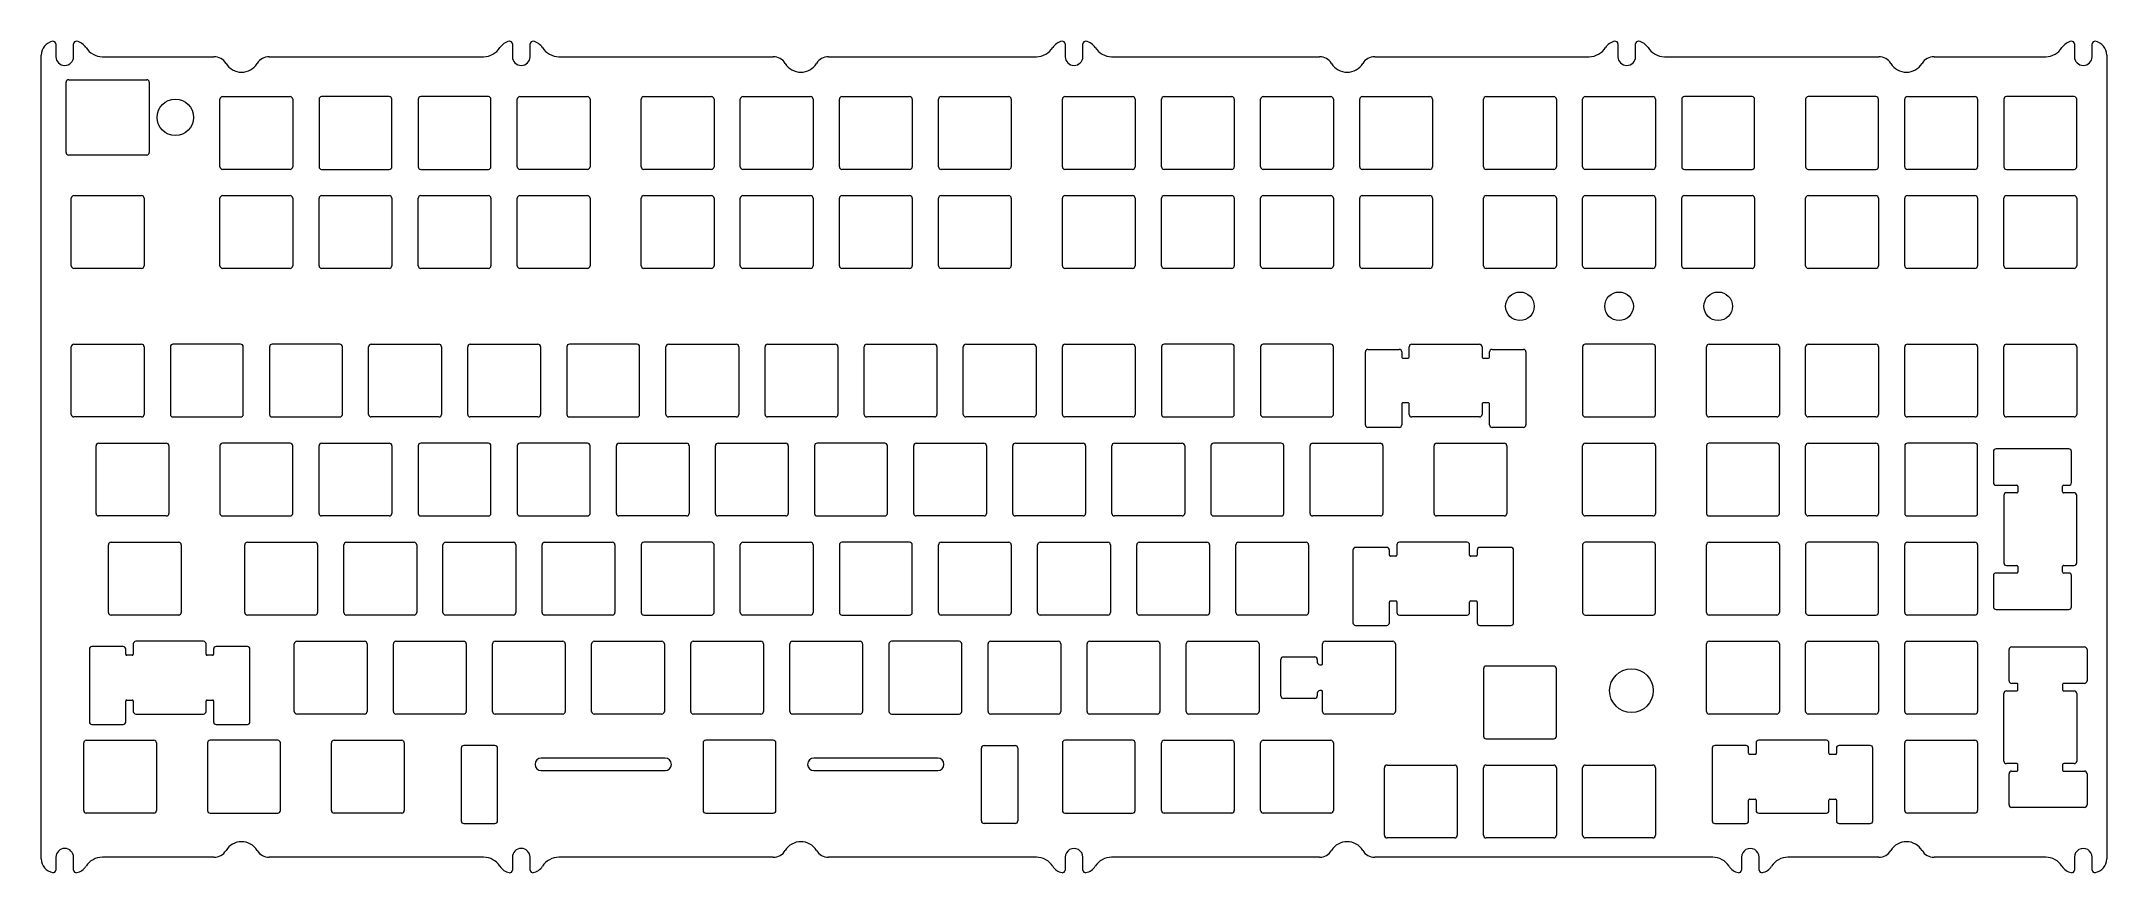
# Model space of a CAD drawing. Header units: millimetres. Extents: x 93 to 490, y 614 to 774.
import ezdxf

# ---------------------------------------------------------------- set-up
doc = ezdxf.new("R2010")
doc.units = ezdxf.units.MM
doc.layers.add('VISIBLE', color=7, linetype='Continuous', lineweight=0)

msp = doc.modelspace()

# ---------------------------------------------------------------- linework, layer by layer
at = {"layer": 'VISIBLE'}
for p, q in [((93.41, 616.64), (93.41, 771.24)), ((96.21, 773.4), (96.21, 770.94)), ((99.61, 770.94), (99.61, 773.4)), ((105.14, 770.94), (126.6, 770.94)), ((137.22, 770.94), (178.43, 770.94)), ((183.96, 773.4), (183.96, 770.94)), ((187.36, 770.94), (187.36, 773.4)), ((192.89, 770.94), (234.1, 770.94)), ((244.72, 770.94), (284.68, 770.94)), ((290.21, 773.4), (290.21, 770.94)), ((293.61, 770.94), (293.61, 773.4)), ((299.14, 770.94), (339.1, 770.94)), ((349.72, 770.94), (390.93, 770.94)), ((396.46, 773.4), (396.46, 770.94)), ((399.86, 770.94), (399.86, 773.4)), ((405.39, 770.94), (446.6, 770.94)), ((457.22, 770.94), (478.68, 770.94)), ((484.21, 773.4), (484.21, 770.94)), ((487.61, 770.94), (487.61, 773.4)), ((490.41, 771.24), (490.41, 616.64)), ((98.67, 766.51), (113.67, 766.51)), ((98.17, 752.51), (98.17, 766.01)), ((114.17, 766.01), (114.17, 752.51)), ((127.74, 749.76), (127.74, 762.76)), ((128.24, 763.26), (141.24, 763.26)), ((141.74, 762.76), (141.74, 749.76)), ((146.79, 762.76), (146.79, 749.76)), ((160.29, 763.26), (147.29, 763.26)), ((160.79, 749.76), (160.79, 762.76)), ((165.84, 762.76), (165.84, 749.76)), ((179.34, 763.26), (166.34, 763.26)), ((179.84, 749.76), (179.84, 762.76)), ((184.89, 749.76), (184.89, 762.76)), ((185.39, 763.26), (198.39, 763.26)), ((198.89, 762.76), (198.89, 749.76)), ((208.71, 749.76), (208.71, 762.76)), ((209.21, 763.26), (222.21, 763.26)), ((222.71, 762.76), (222.71, 749.76)), ((227.76, 749.76), (227.76, 762.76)), ((228.26, 763.26), (241.26, 763.26)), ((241.76, 762.76), (241.76, 749.76)), ((246.81, 749.76), (246.81, 762.76)), ((247.31, 763.26), (260.31, 763.26)), ((260.81, 762.76), (260.81, 749.76)), ((265.86, 749.76), (265.86, 762.76)), ((266.36, 763.26), (279.36, 763.26)), ((279.86, 762.76), (279.86, 749.76)), ((289.67, 749.76), (289.67, 762.76)), ((290.17, 763.26), (303.17, 763.26)), ((303.67, 762.76), (303.67, 749.76)), ((308.72, 749.76), (308.72, 762.76)), ((309.22, 763.26), (322.22, 763.26)), ((322.72, 762.76), (322.72, 749.76)), ((327.77, 749.76), (327.77, 762.76)), ((328.27, 763.26), (341.27, 763.26)), ((341.77, 762.76), (341.77, 749.76)), ((346.82, 749.76), (346.82, 762.76)), ((347.32, 763.26), (360.32, 763.26)), ((360.82, 762.76), (360.82, 749.76)), ((370.63, 749.76), (370.63, 762.76)), ((371.13, 763.26), (384.13, 763.26)), ((384.63, 762.76), (384.63, 749.76)), ((389.68, 749.76), (389.68, 762.76)), ((390.18, 763.26), (403.18, 763.26)), ((403.68, 762.76), (403.68, 749.76)), ((408.73, 762.76), (408.73, 749.76)), ((422.23, 763.26), (409.23, 763.26)), ((422.73, 749.76), (422.73, 762.76)), ((432.54, 762.76), (432.54, 749.76)), ((446.04, 763.26), (433.04, 763.26)), ((446.54, 749.76), (446.54, 762.76)), ((451.59, 749.76), (451.59, 762.76)), ((452.09, 763.26), (465.09, 763.26)), ((465.59, 762.76), (465.59, 749.76)), ((470.64, 762.76), (470.64, 749.76)), ((484.14, 763.26), (471.14, 763.26)), ((484.64, 749.76), (484.64, 762.76)), ((113.67, 752.01), (98.67, 752.01)), ((141.24, 749.26), (128.24, 749.26)), ((147.29, 749.26), (160.29, 749.26)), ((166.34, 749.26), (179.34, 749.26)), ((198.39, 749.26), (185.39, 749.26)), ((222.21, 749.26), (209.21, 749.26)), ((241.26, 749.26), (228.26, 749.26)), ((260.31, 749.26), (247.31, 749.26)), ((279.36, 749.26), (266.36, 749.26)), ((303.17, 749.26), (290.17, 749.26)), ((322.22, 749.26), (309.22, 749.26)), ((341.27, 749.26), (328.27, 749.26)), ((360.32, 749.26), (347.32, 749.26)), ((384.13, 749.26), (371.13, 749.26)), ((403.18, 749.26), (390.18, 749.26)), ((409.23, 749.26), (422.23, 749.26)), ((433.04, 749.26), (446.04, 749.26)), ((465.09, 749.26), (452.09, 749.26)), ((471.14, 749.26), (484.14, 749.26)), ((99.17, 730.71), (99.17, 743.71)), ((99.67, 744.21), (112.67, 744.21)), ((113.17, 743.71), (113.17, 730.71)), ((127.74, 730.71), (127.74, 743.71)), ((128.24, 744.21), (141.24, 744.21)), ((141.74, 743.71), (141.74, 730.71)), ((146.79, 730.71), (146.79, 743.71)), ((147.29, 744.21), (160.29, 744.21)), ((160.79, 743.71), (160.79, 730.71)), ((165.84, 730.71), (165.84, 743.71)), ((166.34, 744.21), (179.34, 744.21)), ((179.84, 743.71), (179.84, 730.71)), ((184.89, 730.71), (184.89, 743.71)), ((185.39, 744.21), (198.39, 744.21)), ((198.89, 743.71), (198.89, 730.71)), ((208.71, 730.71), (208.71, 743.71)), ((209.21, 744.21), (222.21, 744.21)), ((222.71, 743.71), (222.71, 730.71)), ((227.76, 730.71), (227.76, 743.71)), ((228.26, 744.21), (241.26, 744.21)), ((241.76, 743.71), (241.76, 730.71)), ((246.81, 730.71), (246.81, 743.71)), ((247.31, 744.21), (260.31, 744.21)), ((260.81, 743.71), (260.81, 730.71)), ((265.86, 730.71), (265.86, 743.71)), ((266.36, 744.21), (279.36, 744.21)), ((279.86, 743.71), (279.86, 730.71)), ((289.67, 730.71), (289.67, 743.71)), ((290.17, 744.21), (303.17, 744.21)), ((303.67, 743.71), (303.67, 730.71)), ((308.72, 730.71), (308.72, 743.71)), ((309.22, 744.21), (322.22, 744.21)), ((322.72, 743.71), (322.72, 730.71)), ((327.77, 730.71), (327.77, 743.71)), ((328.27, 744.21), (341.27, 744.21)), ((341.77, 743.71), (341.77, 730.71)), ((346.82, 730.71), (346.82, 743.71)), ((347.32, 744.21), (360.32, 744.21)), ((360.82, 743.71), (360.82, 730.71)), ((370.63, 730.71), (370.63, 743.71)), ((371.13, 744.21), (384.13, 744.21)), ((384.63, 743.71), (384.63, 730.71)), ((389.68, 730.71), (389.68, 743.71)), ((390.18, 744.21), (403.18, 744.21)), ((403.68, 743.71), (403.68, 730.71)), ((408.73, 730.71), (408.73, 743.71)), ((409.23, 744.21), (422.23, 744.21)), ((422.73, 743.71), (422.73, 730.71)), ((432.54, 730.71), (432.54, 743.71)), ((433.04, 744.21), (446.04, 744.21)), ((446.54, 743.71), (446.54, 730.71)), ((451.59, 730.71), (451.59, 743.71)), ((452.09, 744.21), (465.09, 744.21)), ((465.59, 743.71), (465.59, 730.71)), ((470.64, 730.71), (470.64, 743.71)), ((471.14, 744.21), (484.14, 744.21)), ((484.64, 743.71), (484.64, 730.71)), ((112.67, 730.21), (99.67, 730.21)), ((141.24, 730.21), (128.24, 730.21)), ((160.29, 730.21), (147.29, 730.21)), ((179.34, 730.21), (166.34, 730.21)), ((198.39, 730.21), (185.39, 730.21)), ((222.21, 730.21), (209.21, 730.21)), ((241.26, 730.21), (228.26, 730.21)), ((260.31, 730.21), (247.31, 730.21)), ((279.36, 730.21), (266.36, 730.21)), ((303.17, 730.21), (290.17, 730.21)), ((322.22, 730.21), (309.22, 730.21)), ((341.27, 730.21), (328.27, 730.21)), ((360.32, 730.21), (347.32, 730.21)), ((384.13, 730.21), (371.13, 730.21)), ((403.18, 730.21), (390.18, 730.21)), ((422.23, 730.21), (409.23, 730.21)), ((446.04, 730.21), (433.04, 730.21)), ((465.09, 730.21), (452.09, 730.21)), ((484.14, 730.21), (471.14, 730.21)), ((99.17, 702.14), (99.17, 715.14)), ((99.67, 715.64), (112.67, 715.64)), ((113.17, 715.14), (113.17, 702.14)), ((118.22, 715.14), (118.22, 702.14)), ((131.72, 715.64), (118.72, 715.64)), ((132.22, 702.14), (132.22, 715.14)), ((137.27, 715.14), (137.27, 702.14)), ((150.77, 715.64), (137.77, 715.64)), ((151.27, 702.14), (151.27, 715.14)), ((156.32, 702.14), (156.32, 715.14)), ((156.82, 715.64), (169.82, 715.64)), ((170.32, 715.14), (170.32, 702.14)), ((175.37, 702.14), (175.37, 715.14)), ((175.87, 715.64), (188.87, 715.64)), ((189.37, 715.14), (189.37, 702.14)), ((194.42, 715.14), (194.42, 702.14)), ((207.92, 715.64), (194.92, 715.64)), ((208.42, 702.14), (208.42, 715.14)), ((213.47, 702.14), (213.47, 715.14)), ((213.97, 715.64), (226.97, 715.64)), ((227.47, 715.14), (227.47, 702.14)), ((232.52, 702.14), (232.52, 715.14)), ((233.02, 715.64), (246.02, 715.64)), ((246.52, 715.14), (246.52, 702.14)), ((251.57, 702.14), (251.57, 715.14)), ((252.07, 715.64), (265.07, 715.64)), ((265.57, 715.14), (265.57, 702.14)), ((270.62, 702.14), (270.62, 715.14)), ((271.12, 715.64), (284.12, 715.64)), ((284.62, 715.14), (284.62, 702.14)), ((289.67, 702.14), (289.67, 715.14)), ((290.17, 715.64), (303.17, 715.64)), ((303.67, 715.14), (303.67, 702.14)), ((308.72, 715.14), (308.72, 702.14)), ((322.22, 715.64), (309.22, 715.64)), ((322.72, 702.14), (322.72, 715.14)), ((327.77, 715.14), (327.77, 702.14)), ((341.27, 715.64), (328.27, 715.64)), ((341.77, 702.14), (341.77, 715.14)), ((348.41, 714.64), (354.41, 714.64)), ((356.34, 713.14), (356.34, 715.14)), ((356.84, 715.64), (369.84, 715.64)), ((370.34, 715.14), (370.34, 713.14)), ((372.28, 714.64), (378.28, 714.64)), ((389.68, 715.14), (389.68, 702.14)), ((403.18, 715.64), (390.18, 715.64)), ((403.68, 702.14), (403.68, 715.14)), ((413.49, 702.14), (413.49, 715.14)), ((413.99, 715.64), (426.99, 715.64)), ((427.49, 715.14), (427.49, 702.14)), ((432.54, 702.14), (432.54, 715.14)), ((433.04, 715.64), (446.04, 715.64)), ((446.54, 715.14), (446.54, 702.14)), ((451.59, 702.14), (451.59, 715.14)), ((452.09, 715.64), (465.09, 715.64)), ((465.59, 715.14), (465.59, 702.14)), ((470.64, 702.14), (470.64, 715.14)), ((471.14, 715.64), (484.14, 715.64)), ((484.64, 715.14), (484.64, 702.14)), ((347.91, 700.14), (347.91, 714.14)), ((354.91, 714.14), (354.91, 713.14)), ((355.11, 712.94), (356.14, 712.94)), ((370.54, 712.94), (371.58, 712.94)), ((371.78, 713.14), (371.78, 714.14)), ((378.78, 714.14), (378.78, 700.14)), ((354.91, 704.14), (354.91, 700.14)), ((356.14, 704.34), (355.11, 704.34)), ((356.34, 702.14), (356.34, 704.14)), ((370.34, 704.14), (370.34, 702.14)), ((371.58, 704.34), (370.54, 704.34)), ((371.78, 700.14), (371.78, 704.14)), ((112.67, 701.64), (99.67, 701.64)), ((118.72, 701.64), (131.72, 701.64)), ((137.77, 701.64), (150.77, 701.64)), ((169.82, 701.64), (156.82, 701.64)), ((188.87, 701.64), (175.87, 701.64)), ((194.92, 701.64), (207.92, 701.64)), ((226.97, 701.64), (213.97, 701.64)), ((246.02, 701.64), (233.02, 701.64)), ((265.07, 701.64), (252.07, 701.64)), ((284.12, 701.64), (271.12, 701.64)), ((303.17, 701.64), (290.17, 701.64)), ((309.22, 701.64), (322.22, 701.64)), ((328.27, 701.64), (341.27, 701.64)), ((354.41, 699.64), (348.41, 699.64)), ((369.84, 701.64), (356.84, 701.64)), ((378.28, 699.64), (372.28, 699.64)), ((390.18, 701.64), (403.18, 701.64)), ((426.99, 701.64), (413.99, 701.64)), ((446.04, 701.64), (433.04, 701.64)), ((465.09, 701.64), (452.09, 701.64)), ((484.14, 701.64), (471.14, 701.64)), ((103.93, 683.09), (103.93, 696.09)), ((104.43, 696.59), (117.43, 696.59)), ((117.93, 696.09), (117.93, 683.09)), ((127.74, 696.09), (127.74, 683.09)), ((141.24, 696.59), (128.24, 696.59)), ((141.74, 683.09), (141.74, 696.09)), ((146.79, 683.09), (146.79, 696.09)), ((147.29, 696.59), (160.29, 696.59)), ((160.79, 696.09), (160.79, 683.09)), ((165.84, 696.09), (165.84, 683.09)), ((179.34, 696.59), (166.34, 696.59)), ((179.84, 683.09), (179.84, 696.09)), ((184.89, 696.09), (184.89, 683.09)), ((198.39, 696.59), (185.39, 696.59)), ((198.89, 683.09), (198.89, 696.09)), ((203.94, 683.09), (203.94, 696.09)), ((204.44, 696.59), (217.44, 696.59)), ((217.94, 696.09), (217.94, 683.09)), ((222.99, 683.09), (222.99, 696.09)), ((223.49, 696.59), (236.49, 696.59)), ((236.99, 696.09), (236.99, 683.09)), ((242.04, 696.09), (242.04, 683.09)), ((255.54, 696.59), (242.54, 696.59)), ((256.04, 683.09), (256.04, 696.09)), ((261.09, 683.09), (261.09, 696.09)), ((261.59, 696.59), (274.59, 696.59)), ((275.09, 696.09), (275.09, 683.09)), ((280.14, 683.09), (280.14, 696.09)), ((280.64, 696.59), (293.64, 696.59)), ((294.14, 696.09), (294.14, 683.09)), ((299.19, 683.09), (299.19, 696.09)), ((299.69, 696.59), (312.69, 696.59)), ((313.19, 696.09), (313.19, 683.09)), ((318.24, 696.09), (318.24, 683.09)), ((331.74, 696.59), (318.74, 696.59)), ((332.24, 683.09), (332.24, 696.09)), ((337.29, 683.09), (337.29, 696.09)), ((337.79, 696.59), (350.79, 696.59)), ((351.29, 696.09), (351.29, 683.09)), ((361.11, 683.09), (361.11, 696.09)), ((361.61, 696.59), (374.61, 696.59)), ((375.11, 696.09), (375.11, 683.09)), ((389.68, 683.09), (389.68, 696.09)), ((390.18, 696.59), (403.18, 696.59)), ((403.68, 696.09), (403.68, 683.09)), ((413.49, 696.09), (413.49, 683.09)), ((426.99, 696.59), (413.99, 696.59)), ((427.49, 683.09), (427.49, 696.09)), ((432.54, 683.09), (432.54, 696.09)), ((433.04, 696.59), (446.04, 696.59)), ((446.54, 696.09), (446.54, 683.09)), ((451.59, 696.09), (451.59, 683.09)), ((465.09, 696.59), (452.09, 696.59)), ((465.59, 683.09), (465.59, 696.09)), ((468.64, 695), (468.64, 689)), ((483.14, 695.5), (469.14, 695.5)), ((483.64, 689), (483.64, 695)), ((469.14, 688.5), (473.14, 688.5)), ((473.14, 687.06), (471.14, 687.06)), ((473.34, 688.3), (473.34, 687.26)), ((481.94, 687.26), (481.94, 688.3)), ((482.14, 688.5), (483.14, 688.5)), ((484.14, 687.06), (482.14, 687.06)), ((470.64, 686.56), (470.64, 673.56)), ((484.64, 673.56), (484.64, 686.56)), ((117.43, 682.59), (104.43, 682.59)), ((128.24, 682.59), (141.24, 682.59)), ((160.29, 682.59), (147.29, 682.59)), ((166.34, 682.59), (179.34, 682.59)), ((185.39, 682.59), (198.39, 682.59)), ((217.44, 682.59), (204.44, 682.59)), ((236.49, 682.59), (223.49, 682.59)), ((242.54, 682.59), (255.54, 682.59)), ((274.59, 682.59), (261.59, 682.59)), ((293.64, 682.59), (280.64, 682.59)), ((312.69, 682.59), (299.69, 682.59)), ((318.74, 682.59), (331.74, 682.59)), ((350.79, 682.59), (337.79, 682.59)), ((374.61, 682.59), (361.61, 682.59)), ((403.18, 682.59), (390.18, 682.59)), ((413.99, 682.59), (426.99, 682.59)), ((446.04, 682.59), (433.04, 682.59)), ((452.09, 682.59), (465.09, 682.59)), ((106.31, 664.04), (106.31, 677.04)), ((106.81, 677.54), (119.81, 677.54)), ((120.31, 677.04), (120.31, 664.04)), ((132.51, 664.04), (132.51, 677.04)), ((133.01, 677.54), (146.01, 677.54)), ((146.51, 677.04), (146.51, 664.04)), ((151.56, 664.04), (151.56, 677.04)), ((152.06, 677.54), (165.06, 677.54)), ((165.56, 677.04), (165.56, 664.04)), ((170.61, 664.04), (170.61, 677.04)), ((171.11, 677.54), (184.11, 677.54)), ((184.61, 677.04), (184.61, 664.04)), ((189.66, 664.04), (189.66, 677.04)), ((190.16, 677.54), (203.16, 677.54)), ((203.66, 677.04), (203.66, 664.04)), ((208.71, 677.04), (208.71, 664.04)), ((222.21, 677.54), (209.21, 677.54)), ((222.71, 664.04), (222.71, 677.04)), ((227.76, 664.04), (227.76, 677.04)), ((228.26, 677.54), (241.26, 677.54)), ((241.76, 677.04), (241.76, 664.04)), ((246.81, 677.04), (246.81, 664.04)), ((260.31, 677.54), (247.31, 677.54)), ((260.81, 664.04), (260.81, 677.04)), ((265.86, 664.04), (265.86, 677.04)), ((266.36, 677.54), (279.36, 677.54)), ((279.86, 677.04), (279.86, 664.04)), ((284.91, 664.04), (284.91, 677.04)), ((285.41, 677.54), (298.41, 677.54)), ((298.91, 677.04), (298.91, 664.04)), ((303.96, 664.04), (303.96, 677.04)), ((304.46, 677.54), (317.46, 677.54)), ((317.96, 677.04), (317.96, 664.04)), ((323.01, 664.04), (323.01, 677.04)), ((323.51, 677.54), (336.51, 677.54)), ((337.01, 677.04), (337.01, 664.04)), ((345.53, 676.04), (345.53, 662.04)), ((352.03, 676.54), (346.03, 676.54)), ((352.53, 675.04), (352.53, 676.04)), ((353.96, 677.04), (353.96, 675.04)), ((367.46, 677.54), (354.46, 677.54)), ((367.96, 675.04), (367.96, 677.04)), ((369.4, 676.04), (369.4, 675.04)), ((375.9, 676.54), (369.9, 676.54)), ((376.4, 675.04), (376.4, 676.04)), ((376.4, 662.04), (376.4, 675.04)), ((389.68, 677.04), (389.68, 664.04)), ((403.18, 677.54), (390.18, 677.54)), ((403.68, 664.04), (403.68, 677.04)), ((413.49, 664.04), (413.49, 677.04)), ((413.99, 677.54), (426.99, 677.54)), ((427.49, 677.04), (427.49, 664.04)), ((432.54, 677.04), (432.54, 664.04)), ((446.04, 677.54), (433.04, 677.54)), ((446.54, 664.04), (446.54, 677.04)), ((451.59, 664.04), (451.59, 677.04)), ((452.09, 677.54), (465.09, 677.54)), ((465.59, 677.04), (465.59, 664.04)), ((353.76, 674.84), (352.73, 674.84)), ((369.2, 674.84), (368.16, 674.84)), ((468.64, 671.12), (468.64, 665.12)), ((473.14, 671.62), (469.14, 671.62)), ((471.14, 673.06), (473.14, 673.06)), ((473.34, 672.86), (473.34, 671.82)), ((481.94, 671.82), (481.94, 672.86)), ((482.14, 673.06), (484.14, 673.06)), ((483.14, 671.62), (482.14, 671.62)), ((483.64, 665.12), (483.64, 671.12)), ((119.81, 663.54), (106.81, 663.54)), ((146.01, 663.54), (133.01, 663.54)), ((165.06, 663.54), (152.06, 663.54)), ((184.11, 663.54), (171.11, 663.54)), ((203.16, 663.54), (190.16, 663.54)), ((209.21, 663.54), (222.21, 663.54)), ((241.26, 663.54), (228.26, 663.54)), ((247.31, 663.54), (260.31, 663.54)), ((279.36, 663.54), (266.36, 663.54)), ((298.41, 663.54), (285.41, 663.54)), ((317.46, 663.54), (304.46, 663.54)), ((336.51, 663.54), (323.51, 663.54)), ((352.53, 662.04), (352.53, 666.04)), ((352.73, 666.24), (353.76, 666.24)), ((353.96, 666.04), (353.96, 664.04)), ((354.46, 663.54), (367.46, 663.54)), ((367.96, 664.04), (367.96, 666.04)), ((368.16, 666.24), (369.2, 666.24)), ((369.4, 666.04), (369.4, 662.04)), ((390.18, 663.54), (403.18, 663.54)), ((426.99, 663.54), (413.99, 663.54)), ((433.04, 663.54), (446.04, 663.54)), ((465.09, 663.54), (452.09, 663.54)), ((469.14, 664.62), (482.14, 664.62)), ((482.14, 664.62), (483.14, 664.62)), ((346.03, 661.54), (352.03, 661.54)), ((369.9, 661.54), (375.9, 661.54)), ((102.64, 656.99), (102.64, 642.99)), ((109.14, 657.49), (103.14, 657.49)), ((109.64, 655.99), (109.64, 656.99)), ((110.88, 655.79), (109.84, 655.79)), ((111.08, 657.99), (111.08, 655.99)), ((124.58, 658.49), (111.58, 658.49)), ((125.08, 655.99), (125.08, 657.99)), ((126.31, 655.79), (125.28, 655.79)), ((126.51, 656.99), (126.51, 655.99)), ((133.01, 657.49), (127.01, 657.49)), ((133.51, 655.99), (133.51, 656.99)), ((133.51, 642.99), (133.51, 655.99)), ((142.03, 644.99), (142.03, 657.99)), ((142.53, 658.49), (155.53, 658.49)), ((156.03, 657.99), (156.03, 644.99)), ((161.08, 644.99), (161.08, 657.99)), ((161.58, 658.49), (174.58, 658.49)), ((175.08, 657.99), (175.08, 644.99)), ((180.13, 644.99), (180.13, 657.99)), ((180.63, 658.49), (193.63, 658.49)), ((194.13, 657.99), (194.13, 644.99)), ((199.18, 644.99), (199.18, 657.99)), ((199.68, 658.49), (212.68, 658.49)), ((213.18, 657.99), (213.18, 644.99)), ((218.23, 644.99), (218.23, 657.99)), ((218.73, 658.49), (231.73, 658.49)), ((232.23, 657.99), (232.23, 644.99)), ((237.28, 644.99), (237.28, 657.99)), ((237.78, 658.49), (250.78, 658.49)), ((251.28, 657.99), (251.28, 644.99)), ((256.33, 657.99), (256.33, 644.99)), ((269.83, 658.49), (256.83, 658.49)), ((270.33, 644.99), (270.33, 657.99)), ((275.38, 644.99), (275.38, 657.99)), ((275.88, 658.49), (288.88, 658.49)), ((289.38, 657.99), (289.38, 644.99)), ((294.43, 644.99), (294.43, 657.99)), ((294.93, 658.49), (307.93, 658.49)), ((308.43, 657.99), (308.43, 644.99)), ((313.48, 644.99), (313.48, 657.99)), ((313.98, 658.49), (326.98, 658.49)), ((327.48, 657.99), (327.48, 644.99)), ((332.17, 655.49), (338.17, 655.49)), ((339.68, 654.19), (339.68, 657.99)), ((340.18, 658.49), (353.18, 658.49)), ((353.68, 657.99), (353.68, 644.99)), ((413.49, 644.99), (413.49, 657.99)), ((413.99, 658.49), (426.99, 658.49)), ((427.49, 657.99), (427.49, 644.99)), ((432.54, 644.99), (432.54, 657.99)), ((433.04, 658.49), (446.04, 658.49)), ((446.54, 657.99), (446.54, 644.99)), ((451.59, 644.99), (451.59, 657.99)), ((452.09, 658.49), (465.09, 658.49)), ((465.59, 657.99), (465.59, 644.99)), ((471.64, 650.9), (471.64, 656.9)), ((472.14, 657.4), (473.14, 657.4)), ((473.14, 657.4), (486.14, 657.4)), ((486.64, 656.9), (486.64, 650.9)), ((331.67, 647.99), (331.67, 654.99)), ((338.67, 654.99), (338.67, 654.49)), ((339.17, 653.99), (339.48, 653.99)), ((370.63, 653.22), (370.63, 640.22)), ((384.13, 653.72), (371.13, 653.72)), ((384.63, 640.22), (384.63, 653.22)), ((109.84, 647.19), (110.88, 647.19)), ((125.28, 647.19), (126.31, 647.19)), ((338.17, 647.49), (332.17, 647.49)), ((338.67, 648.49), (338.67, 647.99)), ((339.48, 648.99), (339.17, 648.99)), ((339.68, 644.99), (339.68, 648.79)), ((470.64, 635.46), (470.64, 648.46)), ((471.14, 648.96), (473.14, 648.96)), ((473.14, 650.4), (472.14, 650.4)), ((473.34, 649.16), (473.34, 650.2)), ((481.94, 650.2), (481.94, 649.16)), ((486.14, 650.4), (482.14, 650.4)), ((482.14, 648.96), (484.14, 648.96)), ((484.64, 648.46), (484.64, 635.46)), ((109.64, 642.99), (109.64, 646.99)), ((111.08, 646.99), (111.08, 644.99)), ((111.58, 644.49), (124.58, 644.49)), ((125.08, 644.99), (125.08, 646.99)), ((126.51, 646.99), (126.51, 642.99)), ((155.53, 644.49), (142.53, 644.49)), ((174.58, 644.49), (161.58, 644.49)), ((193.63, 644.49), (180.63, 644.49)), ((212.68, 644.49), (199.68, 644.49)), ((231.73, 644.49), (218.73, 644.49)), ((250.78, 644.49), (237.78, 644.49)), ((256.83, 644.49), (269.83, 644.49)), ((288.88, 644.49), (275.88, 644.49)), ((307.93, 644.49), (294.93, 644.49)), ((326.98, 644.49), (313.98, 644.49)), ((353.18, 644.49), (340.18, 644.49)), ((426.99, 644.49), (413.99, 644.49)), ((446.04, 644.49), (433.04, 644.49)), ((465.09, 644.49), (452.09, 644.49)), ((102.05, 639.44), (115.05, 639.44)), ((103.14, 642.49), (109.14, 642.49)), ((138.86, 639.44), (125.86, 639.44)), ((127.01, 642.49), (133.01, 642.49)), ((149.68, 639.44), (162.68, 639.44)), ((234.11, 639.44), (221.11, 639.44)), ((303.17, 639.44), (290.17, 639.44)), ((309.22, 639.44), (322.22, 639.44)), ((328.27, 639.44), (341.27, 639.44)), ((371.13, 639.72), (384.13, 639.72)), ((436.52, 639.44), (423.52, 639.44)), ((452.09, 639.44), (465.09, 639.44)), ((101.55, 625.94), (101.55, 638.94)), ((115.55, 638.94), (115.55, 625.94)), ((125.36, 638.94), (125.36, 625.94)), ((139.36, 625.94), (139.36, 638.94)), ((149.18, 625.94), (149.18, 638.94)), ((163.18, 638.94), (163.18, 625.94)), ((174.11, 637.94), (174.11, 623.94)), ((180.61, 638.44), (174.61, 638.44)), ((181.11, 623.94), (181.11, 637.94)), ((213.33, 636.01), (189.51, 636.01)), ((220.61, 638.94), (220.61, 625.94)), ((234.61, 625.94), (234.61, 638.94)), ((265.71, 636.01), (241.9, 636.01)), ((274.11, 623.94), (274.11, 637.94)), ((274.61, 638.44), (280.61, 638.44)), ((281.11, 637.94), (281.11, 623.94)), ((289.67, 638.94), (289.67, 625.94)), ((303.67, 625.94), (303.67, 638.94)), ((308.72, 625.94), (308.72, 638.94)), ((322.72, 638.94), (322.72, 625.94)), ((327.77, 625.94), (327.77, 638.94)), ((341.77, 638.94), (341.77, 625.94)), ((414.58, 637.94), (414.58, 623.94)), ((421.08, 638.44), (415.08, 638.44)), ((421.58, 636.94), (421.58, 637.94)), ((422.82, 636.74), (421.78, 636.74)), ((423.02, 638.94), (423.02, 636.94)), ((437.02, 636.94), (437.02, 638.94)), ((438.26, 636.74), (437.22, 636.74)), ((438.46, 637.94), (438.46, 636.94)), ((444.96, 638.44), (438.96, 638.44)), ((445.46, 636.94), (445.46, 637.94)), ((445.46, 623.94), (445.46, 636.94)), ((451.59, 625.94), (451.59, 638.94)), ((465.59, 638.94), (465.59, 625.94)), ((189.51, 633.63), (213.33, 633.63)), ((241.9, 633.63), (265.71, 633.63)), ((351.58, 621.17), (351.58, 634.17)), ((352.08, 634.67), (365.08, 634.67)), ((365.58, 634.17), (365.58, 621.17)), ((370.63, 621.17), (370.63, 634.17)), ((371.13, 634.67), (384.13, 634.67)), ((384.63, 634.17), (384.63, 621.17)), ((389.68, 621.17), (389.68, 634.17)), ((390.18, 634.67), (403.18, 634.67)), ((403.68, 634.17), (403.68, 621.17)), ((473.14, 634.96), (471.14, 634.96)), ((471.64, 627.02), (471.64, 633.02)), ((472.14, 633.52), (473.14, 633.52)), ((473.34, 633.72), (473.34, 634.76)), ((481.94, 634.76), (481.94, 633.72)), ((484.14, 634.96), (482.14, 634.96)), ((482.14, 633.52), (486.14, 633.52)), ((486.64, 633.02), (486.64, 627.02)), ((421.58, 623.94), (421.58, 627.94)), ((421.78, 628.14), (422.82, 628.14)), ((423.02, 627.94), (423.02, 625.94)), ((437.02, 625.94), (437.02, 627.94)), ((437.22, 628.14), (438.26, 628.14)), ((438.46, 627.94), (438.46, 623.94)), ((115.05, 625.44), (102.05, 625.44)), ((125.86, 625.44), (138.86, 625.44)), ((162.68, 625.44), (149.68, 625.44)), ((174.61, 623.44), (180.61, 623.44)), ((221.11, 625.44), (234.11, 625.44)), ((280.61, 623.44), (274.61, 623.44)), ((290.17, 625.44), (303.17, 625.44)), ((322.22, 625.44), (309.22, 625.44)), ((341.27, 625.44), (328.27, 625.44)), ((415.08, 623.44), (421.08, 623.44)), ((423.52, 625.44), (436.52, 625.44)), ((438.96, 623.44), (444.96, 623.44)), ((465.09, 625.44), (452.09, 625.44)), ((486.14, 626.52), (472.14, 626.52)), ((365.08, 620.67), (352.08, 620.67)), ((384.13, 620.67), (371.13, 620.67)), ((403.18, 620.67), (390.18, 620.67)), ((96.21, 616.94), (96.21, 614.47)), ((99.61, 614.47), (99.61, 616.94)), ((126.6, 616.94), (105.14, 616.94)), ((178.43, 616.94), (137.22, 616.94)), ((183.96, 616.94), (183.96, 614.47)), ((187.36, 614.47), (187.36, 616.94)), ((234.1, 616.94), (192.89, 616.94)), ((284.68, 616.94), (244.72, 616.94)), ((290.21, 616.94), (290.21, 614.47)), ((293.61, 614.47), (293.61, 616.94)), ((339.1, 616.94), (299.14, 616.94)), ((414.68, 616.94), (349.72, 616.94)), ((420.21, 616.94), (420.21, 614.47)), ((423.61, 614.47), (423.61, 616.94)), ((446.6, 616.94), (429.14, 616.94)), ((478.68, 616.94), (457.22, 616.94)), ((484.21, 616.94), (484.21, 614.47)), ((487.61, 614.47), (487.61, 616.94))]:
    msp.add_line(p, q, dxfattribs=at)
for centre, radius in [((119.17, 759.26), 3.5), ((377.63, 722.92), 2.75), ((396.68, 722.92), 2.75), ((415.73, 722.92), 2.75), ((399.06, 648.99), 4.2)]:
    msp.add_circle(centre, radius, dxfattribs=at)
for centre, radius, start, end in [((96.11, 771.24), 2.7, 100.4878, 179.9875), ((95.71, 773.4), 0.5, 359.9862, 100.4897), ((97.91, 770.94), 1.7, 180, 0), ((100.11, 773.4), 0.5, 79.6951, 179.9945), ((99.71, 771.24), 2.7, 32.0901, 79.69), ((105.14, 774.64), 3.7, 212.0901, 270), ((126.6, 768.24), 2.7, 31.0729, 89.9997), ((137.22, 768.24), 2.7, 90.0006, 148.9266), ((178.43, 774.64), 3.7, 270.0001, 327.9099), ((183.85, 771.24), 2.7, 100.31, 147.9099), ((183.46, 773.4), 0.5, 0, 100.3092), ((185.66, 770.94), 1.7, 180.0003, 359.9997), ((187.86, 773.4), 0.5, 79.6908, 179.9991), ((187.46, 771.24), 2.7, 32.0901, 79.69), ((192.89, 774.64), 3.7, 212.0901, 270), ((234.1, 768.24), 2.7, 31.0729, 89.9997), ((244.72, 768.24), 2.7, 90.0006, 148.9266), ((284.68, 774.64), 3.7, 270.0001, 327.9099), ((290.1, 771.24), 2.7, 100.31, 147.9099), ((289.71, 773.4), 0.5, 0.0011, 100.3089), ((291.91, 770.94), 1.7, 180, 0), ((294.11, 773.4), 0.5, 79.6908, 179.9991), ((293.71, 771.24), 2.7, 32.0901, 79.69), ((299.14, 774.64), 3.7, 212.0901, 270), ((339.1, 768.24), 2.7, 31.0729, 89.9997), ((349.72, 768.24), 2.7, 90.0006, 148.9266), ((390.93, 774.64), 3.7, 270.0001, 327.9099), ((396.35, 771.24), 2.7, 100.31, 147.9099), ((395.96, 773.4), 0.5, 0.0011, 100.3089), ((398.16, 770.94), 1.7, 180, 0), ((400.36, 773.4), 0.5, 79.6908, 179.9991), ((399.96, 771.24), 2.7, 32.0901, 79.69), ((405.39, 774.64), 3.7, 212.0901, 270), ((446.6, 768.24), 2.7, 31.0729, 89.9997), ((457.22, 768.24), 2.7, 90.0006, 148.9266), ((478.68, 774.64), 3.7, 270.0001, 327.9099), ((484.1, 771.24), 2.7, 100.31, 147.9099), ((483.71, 773.4), 0.5, 0.0011, 100.3089), ((485.91, 770.94), 1.7, 180, 0), ((488.11, 773.4), 0.5, 79.5228, 180.001), ((487.71, 771.24), 2.7, 0.0004, 79.5244), ((98.67, 766.01), 0.5, 90.0011, 179.9989), ((113.67, 766.01), 0.5, 0.0011, 89.9989), ((131.91, 771.44), 3.5, 211.0731, 328.9269), ((239.41, 771.44), 3.5, 211.0731, 328.9269), ((344.41, 771.44), 3.5, 211.0731, 328.9269), ((451.91, 771.44), 3.5, 211.0731, 328.9269), ((128.24, 762.76), 0.5, 89.9989, 180.0011), ((141.24, 762.76), 0.5, 0.0011, 89.9989), ((147.29, 762.76), 0.5, 89.9989, 180.0011), ((160.29, 762.76), 0.5, 0.0011, 89.9989), ((166.34, 762.76), 0.5, 89.9989, 180.0011), ((179.34, 762.76), 0.5, 0.0011, 89.9989), ((185.39, 762.76), 0.5, 90.0011, 179.9989), ((198.39, 762.76), 0.5, 0.0011, 89.9989), ((209.21, 762.76), 0.5, 89.9989, 180.0011), ((222.21, 762.76), 0.5, 0.0011, 89.9989), ((228.26, 762.76), 0.5, 89.9989, 180.0011), ((241.26, 762.76), 0.5, 0.0011, 89.9989), ((247.31, 762.76), 0.5, 90.0011, 179.9989), ((260.31, 762.76), 0.5, 359.9989, 90), ((266.36, 762.76), 0.5, 89.9989, 180.0011), ((279.36, 762.76), 0.5, 0.0011, 89.9989), ((290.17, 762.76), 0.5, 89.9989, 180.0011), ((303.17, 762.76), 0.5, 0.0011, 89.9989), ((309.22, 762.76), 0.5, 90.0011, 179.9989), ((322.22, 762.76), 0.5, 359.9989, 90.0001), ((328.27, 762.76), 0.5, 89.9989, 180.0011), ((341.27, 762.76), 0.5, 0.0011, 89.9989), ((347.32, 762.76), 0.5, 89.9989, 180.0011), ((360.32, 762.76), 0.5, 0.0011, 89.9989), ((371.13, 762.76), 0.5, 90.0011, 179.9989), ((384.13, 762.76), 0.5, 359.9989, 90), ((390.18, 762.76), 0.5, 89.9989, 180.0011), ((403.18, 762.76), 0.5, 0.0011, 89.9989), ((409.23, 762.76), 0.5, 89.9989, 180.0011), ((422.23, 762.76), 0.5, 0.0011, 89.9989), ((433.04, 762.76), 0.5, 89.9989, 180.0011), ((446.04, 762.76), 0.5, 0.0011, 89.9989), ((452.09, 762.76), 0.5, 89.9989, 180.0011), ((465.09, 762.76), 0.5, 0.0011, 89.9989), ((471.14, 762.76), 0.5, 89.9989, 180.0011), ((484.14, 762.76), 0.5, 0.0011, 89.9989), ((98.67, 752.51), 0.5, 180, 269.9989), ((113.67, 752.51), 0.5, 269.9989, 0.0011), ((128.24, 749.76), 0.5, 179.9977, 270.0023), ((141.24, 749.76), 0.5, 269.9989, 0.0011), ((147.29, 749.76), 0.5, 179.9977, 270.0023), ((160.29, 749.76), 0.5, 269.9989, 0.0011), ((166.34, 749.76), 0.5, 179.9977, 270.0023), ((179.34, 749.76), 0.5, 269.9989, 0.0011), ((185.39, 749.76), 0.5, 179.9989, 270.0023), ((198.39, 749.76), 0.5, 269.9989, 0.0011), ((209.21, 749.76), 0.5, 179.9977, 270.0023), ((222.21, 749.76), 0.5, 269.9989, 0.0011), ((228.26, 749.76), 0.5, 179.9977, 270.0023), ((241.26, 749.76), 0.5, 269.9989, 0.0011), ((247.31, 749.76), 0.5, 179.9989, 270.0023), ((260.31, 749.76), 0.5, 269.9977, 0.0023), ((266.36, 749.76), 0.5, 179.9977, 270.0023), ((279.36, 749.76), 0.5, 269.9989, 0.0011), ((290.17, 749.76), 0.5, 179.9977, 270.0023), ((303.17, 749.76), 0.5, 269.9989, 0.0011), ((309.22, 749.76), 0.5, 179.9989, 270.0022), ((322.22, 749.76), 0.5, 269.9977, 0.0023), ((328.27, 749.76), 0.5, 179.9977, 270.0023), ((341.27, 749.76), 0.5, 269.9989, 0.0011), ((347.32, 749.76), 0.5, 179.9977, 270.0023), ((360.32, 749.76), 0.5, 269.9989, 0.0011), ((371.13, 749.76), 0.5, 179.9989, 270.0023), ((384.13, 749.76), 0.5, 269.9977, 0.0023), ((390.18, 749.76), 0.5, 179.9977, 270.0023), ((403.18, 749.76), 0.5, 269.9989, 0.0011), ((409.23, 749.76), 0.5, 179.9977, 270.0023), ((422.23, 749.76), 0.5, 269.9989, 0.0011), ((433.04, 749.76), 0.5, 179.9977, 270.0023), ((446.04, 749.76), 0.5, 269.9989, 0.0011), ((452.09, 749.76), 0.5, 179.9977, 270.0023), ((465.09, 749.76), 0.5, 269.9989, 0.0011), ((471.14, 749.76), 0.5, 179.9977, 270.0023), ((484.14, 749.76), 0.5, 269.9989, 0.0011), ((99.67, 743.71), 0.5, 90.0011, 179.9989), ((112.67, 743.71), 0.5, 359.9989, 90.0001), ((128.24, 743.71), 0.5, 89.9989, 180.0011), ((141.24, 743.71), 0.5, 0.0011, 89.9989), ((147.29, 743.71), 0.5, 89.9989, 180.0011), ((160.29, 743.71), 0.5, 0.0011, 89.9989), ((166.34, 743.71), 0.5, 89.9989, 180.0011), ((179.34, 743.71), 0.5, 0.0011, 89.9989), ((185.39, 743.71), 0.5, 90.0011, 179.9989), ((198.39, 743.71), 0.5, 0.0011, 89.9989), ((209.21, 743.71), 0.5, 89.9989, 180.0011), ((222.21, 743.71), 0.5, 0.0011, 89.9989), ((228.26, 743.71), 0.5, 89.9989, 180.0011), ((241.26, 743.71), 0.5, 0.0011, 89.9989), ((247.31, 743.71), 0.5, 90.0011, 179.9989), ((260.31, 743.71), 0.5, 359.9989, 90), ((266.36, 743.71), 0.5, 89.9989, 180.0011), ((279.36, 743.71), 0.5, 0.0011, 89.9989), ((290.17, 743.71), 0.5, 89.9989, 180.0011), ((303.17, 743.71), 0.5, 0.0011, 89.9989), ((309.22, 743.71), 0.5, 90.0011, 179.9989), ((322.22, 743.71), 0.5, 359.9989, 90.0001), ((328.27, 743.71), 0.5, 89.9989, 180.0011), ((341.27, 743.71), 0.5, 0.0011, 89.9989), ((347.32, 743.71), 0.5, 89.9989, 180.0011), ((360.32, 743.71), 0.5, 0.0011, 89.9989), ((371.13, 743.71), 0.5, 90.0011, 179.9989), ((384.13, 743.71), 0.5, 359.9989, 90), ((390.18, 743.71), 0.5, 89.9989, 180.0011), ((403.18, 743.71), 0.5, 0.0011, 89.9989), ((409.23, 743.71), 0.5, 89.9989, 180.0011), ((422.23, 743.71), 0.5, 0.0011, 89.9989), ((433.04, 743.71), 0.5, 89.9989, 180.0011), ((446.04, 743.71), 0.5, 0.0011, 89.9989), ((452.09, 743.71), 0.5, 89.9989, 180.0011), ((465.09, 743.71), 0.5, 0.0011, 89.9989), ((471.14, 743.71), 0.5, 89.9989, 180.0011), ((484.14, 743.71), 0.5, 0.0011, 89.9989), ((99.67, 730.71), 0.5, 180.0011, 269.9989), ((112.67, 730.71), 0.5, 269.9989, 0.0011), ((128.24, 730.71), 0.5, 179.9989, 270.0011), ((141.24, 730.71), 0.5, 270.0011, 359.9989), ((147.29, 730.71), 0.5, 179.9989, 270.0011), ((160.29, 730.71), 0.5, 270.0011, 359.9989), ((166.34, 730.71), 0.5, 179.9989, 270.0011), ((179.34, 730.71), 0.5, 270.0011, 359.9989), ((185.39, 730.71), 0.5, 180.0011, 270), ((198.39, 730.71), 0.5, 270.0011, 359.9989), ((209.21, 730.71), 0.5, 179.9989, 270.0011), ((222.21, 730.71), 0.5, 270.0011, 359.9989), ((228.26, 730.71), 0.5, 179.9989, 270.0011), ((241.26, 730.71), 0.5, 270.0011, 359.9989), ((247.31, 730.71), 0.5, 180.0011, 270), ((260.31, 730.71), 0.5, 269.9989, 0.0011), ((266.36, 730.71), 0.5, 179.9989, 270.0011), ((279.36, 730.71), 0.5, 270.0011, 359.9989), ((290.17, 730.71), 0.5, 179.9989, 270.0011), ((303.17, 730.71), 0.5, 270.0011, 359.9989), ((309.22, 730.71), 0.5, 180.0011, 269.9999), ((322.22, 730.71), 0.5, 269.9989, 0.0011), ((328.27, 730.71), 0.5, 179.9989, 270.0011), ((341.27, 730.71), 0.5, 270.0011, 359.9989), ((347.32, 730.71), 0.5, 179.9989, 270.0011), ((360.32, 730.71), 0.5, 270.0011, 359.9989), ((371.13, 730.71), 0.5, 180.0011, 270), ((384.13, 730.71), 0.5, 269.9989, 0.0011), ((390.18, 730.71), 0.5, 179.9989, 270.0011), ((403.18, 730.71), 0.5, 270.0011, 359.9989), ((409.23, 730.71), 0.5, 179.9989, 270.0011), ((422.23, 730.71), 0.5, 270.0011, 359.9989), ((433.04, 730.71), 0.5, 179.9989, 270.0011), ((446.04, 730.71), 0.5, 270.0011, 359.9989), ((452.09, 730.71), 0.5, 179.9989, 270.0011), ((465.09, 730.71), 0.5, 270.0011, 359.9989), ((471.14, 730.71), 0.5, 179.9989, 270.0011), ((484.14, 730.71), 0.5, 270.0011, 359.9989), ((99.67, 715.14), 0.5, 89.9989, 180.0011), ((112.67, 715.14), 0.5, 359.9977, 90.0013), ((118.72, 715.14), 0.5, 89.9978, 180.0011), ((131.72, 715.14), 0.5, 359.9989, 90.0011), ((137.77, 715.14), 0.5, 89.9977, 180.0023), ((150.77, 715.14), 0.5, 359.9989, 90.0011), ((156.82, 715.14), 0.5, 89.9977, 180.0023), ((169.82, 715.14), 0.5, 359.9977, 90.0011), ((175.87, 715.14), 0.5, 89.9989, 180.0011), ((188.87, 715.14), 0.5, 359.9977, 90.0013), ((194.92, 715.14), 0.5, 89.9977, 180.0023), ((207.92, 715.14), 0.5, 359.9989, 90.0011), ((213.97, 715.14), 0.5, 89.9977, 180.0023), ((226.97, 715.14), 0.5, 359.9977, 90.0013), ((233.02, 715.14), 0.5, 89.9977, 180.0023), ((246.02, 715.14), 0.5, 359.9989, 90.0011), ((252.07, 715.14), 0.5, 89.9977, 180.0023), ((265.07, 715.14), 0.5, 359.9989, 90.0011), ((271.12, 715.14), 0.5, 89.9989, 180.0011), ((284.12, 715.14), 0.5, 359.9989, 90.0011), ((290.17, 715.14), 0.5, 89.9977, 180.0023), ((303.17, 715.14), 0.5, 359.9989, 90.0011), ((309.22, 715.14), 0.5, 89.9978, 180.0011), ((322.22, 715.14), 0.5, 359.9977, 90.0023), ((328.27, 715.14), 0.5, 89.9977, 180.0023), ((341.27, 715.14), 0.5, 359.9989, 90.0011), ((348.41, 714.14), 0.5, 89.9977, 180.0023), ((354.41, 714.14), 0.5, 359.9989, 90.0011), ((356.84, 715.14), 0.5, 89.9977, 180.0023), ((369.84, 715.14), 0.5, 359.9989, 90.0011), ((372.28, 714.14), 0.5, 89.9977, 180.0023), ((378.28, 714.14), 0.5, 0, 89.9989), ((390.18, 715.14), 0.5, 89.9977, 180.0023), ((403.18, 715.14), 0.5, 359.9989, 90.0011), ((413.99, 715.14), 0.5, 89.9977, 180.0023), ((426.99, 715.14), 0.5, 359.9989, 90.0011), ((433.04, 715.14), 0.5, 89.9977, 180.0023), ((446.04, 715.14), 0.5, 359.9989, 90.0011), ((452.09, 715.14), 0.5, 89.9977, 180.0023), ((465.09, 715.14), 0.5, 359.9989, 90.0011), ((471.14, 715.14), 0.5, 89.9977, 180.0023), ((484.14, 715.14), 0.5, 359.9989, 90.0011), ((355.11, 713.14), 0.2, 179.9971, 270.0029), ((356.14, 713.14), 0.2, 270.0017, 0), ((370.54, 713.14), 0.2, 179.9971, 270.0029), ((371.58, 713.14), 0.2, 270.0017, 0), ((355.11, 704.14), 0.2, 89.996, 180), ((356.14, 704.14), 0.2, 359.9914, 90.0057), ((370.54, 704.14), 0.2, 89.996, 180), ((371.58, 704.14), 0.2, 359.9914, 90.0057), ((99.67, 702.14), 0.5, 180.0011, 269.9989), ((112.67, 702.14), 0.5, 269.9989, 0.0011), ((118.72, 702.14), 0.5, 180.0011, 269.9989), ((131.72, 702.14), 0.5, 270.0011, 359.9989), ((137.77, 702.14), 0.5, 179.9989, 270.0011), ((150.77, 702.14), 0.5, 270.0011, 359.9989), ((156.82, 702.14), 0.5, 179.9989, 270.0011), ((169.82, 702.14), 0.5, 270.0011, 359.9989), ((175.87, 702.14), 0.5, 180.0011, 269.9999), ((188.87, 702.14), 0.5, 269.9989, 0.0011), ((194.92, 702.14), 0.5, 179.9989, 270.0011), ((207.92, 702.14), 0.5, 270.0011, 359.9989), ((213.97, 702.14), 0.5, 179.9989, 270.0011), ((226.97, 702.14), 0.5, 269.9989, 0.0011), ((233.02, 702.14), 0.5, 179.9989, 270.0011), ((246.02, 702.14), 0.5, 270.0011, 359.9989), ((252.07, 702.14), 0.5, 179.9989, 270.0011), ((265.07, 702.14), 0.5, 270.0011, 359.9989), ((271.12, 702.14), 0.5, 180.0011, 270), ((284.12, 702.14), 0.5, 270.0011, 359.9989), ((290.17, 702.14), 0.5, 179.9989, 270.0011), ((303.17, 702.14), 0.5, 270.0011, 359.9989), ((309.22, 702.14), 0.5, 180.0011, 269.9989), ((322.22, 702.14), 0.5, 269.9999, 0.0011), ((328.27, 702.14), 0.5, 179.9989, 270.0011), ((341.27, 702.14), 0.5, 270.0011, 359.9989), ((348.41, 700.14), 0.5, 179.9989, 270.0011), ((354.41, 700.14), 0.5, 270.0011, 359.9989), ((356.84, 702.14), 0.5, 179.9989, 270.0011), ((369.84, 702.14), 0.5, 270.0011, 359.9989), ((372.28, 700.14), 0.5, 179.9989, 270.0011), ((378.28, 700.14), 0.5, 270.0011, 359.9989), ((390.18, 702.14), 0.5, 179.9989, 270.0011), ((403.18, 702.14), 0.5, 270.0011, 359.9989), ((413.99, 702.14), 0.5, 179.9989, 270.0011), ((426.99, 702.14), 0.5, 270.0011, 359.9989), ((433.04, 702.14), 0.5, 179.9989, 270.0011), ((446.04, 702.14), 0.5, 270.0011, 359.9989), ((452.09, 702.14), 0.5, 179.9989, 270.0011), ((465.09, 702.14), 0.5, 270.0011, 359.9989), ((471.14, 702.14), 0.5, 179.9989, 270.0011), ((484.14, 702.14), 0.5, 270.0011, 359.9989), ((104.43, 696.09), 0.5, 89.9989, 180.0023), ((117.43, 696.09), 0.5, 359.9989, 90.0011), ((128.24, 696.09), 0.5, 89.9977, 180.0023), ((141.24, 696.09), 0.5, 359.9989, 90.0011), ((147.29, 696.09), 0.5, 89.9977, 180.0023), ((160.29, 696.09), 0.5, 359.9989, 90.0011), ((166.34, 696.09), 0.5, 89.9977, 180.0023), ((179.34, 696.09), 0.5, 359.9989, 90.0011), ((185.39, 696.09), 0.5, 89.9977, 180.0011), ((198.39, 696.09), 0.5, 359.9989, 90.0011), ((204.44, 696.09), 0.5, 89.9989, 180.0011), ((217.44, 696.09), 0.5, 359.9977, 90.0013), ((223.49, 696.09), 0.5, 89.9989, 180.0011), ((236.49, 696.09), 0.5, 359.9977, 90.0013), ((242.54, 696.09), 0.5, 89.9977, 180.0023), ((255.54, 696.09), 0.5, 359.9989, 90.0011), ((261.59, 696.09), 0.5, 89.9989, 180.0011), ((274.59, 696.09), 0.5, 359.9977, 90.0013), ((280.64, 696.09), 0.5, 89.9977, 180.0023), ((293.64, 696.09), 0.5, 359.9989, 90.0011), ((299.69, 696.09), 0.5, 89.9977, 180.0023), ((312.69, 696.09), 0.5, 359.9989, 90.0011), ((318.74, 696.09), 0.5, 89.9977, 180.0023), ((331.74, 696.09), 0.5, 359.9989, 90.0011), ((337.79, 696.09), 0.5, 89.9977, 180.0023), ((350.79, 696.09), 0.5, 359.9989, 90.0011), ((361.61, 696.09), 0.5, 89.9989, 180.0011), ((374.61, 696.09), 0.5, 359.9989, 90.0011), ((390.18, 696.09), 0.5, 89.9977, 180.0023), ((403.18, 696.09), 0.5, 359.9989, 90.0011), ((413.99, 696.09), 0.5, 89.9977, 180.0023), ((426.99, 696.09), 0.5, 359.9989, 90.0011), ((433.04, 696.09), 0.5, 89.9977, 180.0023), ((446.04, 696.09), 0.5, 359.9989, 90.0011), ((452.09, 696.09), 0.5, 89.9977, 180.0023), ((465.09, 696.09), 0.5, 359.9989, 90.0011), ((469.14, 695), 0.5, 89.9977, 180.0023), ((483.14, 695), 0.5, 359.9989, 90.0011), ((469.14, 689), 0.5, 179.9989, 270), ((471.14, 686.56), 0.5, 89.9977, 180), ((473.14, 688.3), 0.2, 0, 90), ((473.14, 687.26), 0.2, 269.9971, 0), ((482.14, 688.3), 0.2, 89.9943, 180.0086), ((482.14, 687.26), 0.2, 179.9971, 270.0029), ((483.14, 689), 0.5, 270.0011, 359.9989), ((484.14, 686.56), 0.5, 359.9989, 90.0011), ((104.43, 683.09), 0.5, 179.9989, 270), ((117.43, 683.09), 0.5, 270.0011, 359.9989), ((128.24, 683.09), 0.5, 179.9989, 270.0011), ((141.24, 683.09), 0.5, 270.0011, 359.9989), ((147.29, 683.09), 0.5, 179.9989, 270.0011), ((160.29, 683.09), 0.5, 270.0011, 359.9989), ((166.34, 683.09), 0.5, 179.9989, 270.0011), ((179.34, 683.09), 0.5, 270.0011, 359.9989), ((185.39, 683.09), 0.5, 180.0011, 269.9989), ((198.39, 683.09), 0.5, 270.0011, 359.9989), ((204.44, 683.09), 0.5, 180.0011, 269.9999), ((217.44, 683.09), 0.5, 269.9989, 0.0011), ((223.49, 683.09), 0.5, 180.0011, 269.9999), ((236.49, 683.09), 0.5, 269.9989, 0.0011), ((242.54, 683.09), 0.5, 179.9989, 270.0011), ((255.54, 683.09), 0.5, 270.0011, 359.9989), ((261.59, 683.09), 0.5, 180.0011, 269.9999), ((274.59, 683.09), 0.5, 269.9989, 0.0011), ((280.64, 683.09), 0.5, 179.9989, 270.0011), ((293.64, 683.09), 0.5, 270.0011, 359.9989), ((299.69, 683.09), 0.5, 179.9989, 270.0011), ((312.69, 683.09), 0.5, 270.0011, 359.9989), ((318.74, 683.09), 0.5, 179.9989, 270.0011), ((331.74, 683.09), 0.5, 270.0011, 359.9989), ((337.79, 683.09), 0.5, 179.9989, 270.0011), ((350.79, 683.09), 0.5, 270.0011, 359.9989), ((361.61, 683.09), 0.5, 180.0011, 269.9999), ((374.61, 683.09), 0.5, 270.0011, 359.9989), ((390.18, 683.09), 0.5, 179.9989, 270.0011), ((403.18, 683.09), 0.5, 270.0011, 359.9989), ((413.99, 683.09), 0.5, 179.9989, 270.0011), ((426.99, 683.09), 0.5, 270.0011, 359.9989), ((433.04, 683.09), 0.5, 179.9989, 270.0011), ((446.04, 683.09), 0.5, 270.0011, 359.9989), ((452.09, 683.09), 0.5, 179.9989, 270.0011), ((465.09, 683.09), 0.5, 270.0011, 359.9989), ((106.81, 677.04), 0.5, 89.9989, 180.0011), ((119.81, 677.04), 0.5, 359.9977, 90.0013), ((133.01, 677.04), 0.5, 89.9977, 180.0023), ((146.01, 677.04), 0.5, 359.9989, 90.0011), ((152.06, 677.04), 0.5, 89.9977, 180.0023), ((165.06, 677.04), 0.5, 359.9977, 90.0013), ((171.11, 677.04), 0.5, 89.9977, 180.0023), ((184.11, 677.04), 0.5, 359.9989, 90.0011), ((190.16, 677.04), 0.5, 89.9977, 180.0023), ((203.16, 677.04), 0.5, 359.9989, 90.0011), ((209.21, 677.04), 0.5, 89.9977, 180.0023), ((222.21, 677.04), 0.5, 359.9989, 90.0011), ((228.26, 677.04), 0.5, 89.9977, 180.0023), ((241.26, 677.04), 0.5, 359.9989, 90.0011), ((247.31, 677.04), 0.5, 89.9977, 180.0011), ((260.31, 677.04), 0.5, 359.9977, 90.0023), ((266.36, 677.04), 0.5, 89.9977, 180.0023), ((279.36, 677.04), 0.5, 359.9989, 90.0011), ((285.41, 677.04), 0.5, 89.9989, 180.0011), ((298.41, 677.04), 0.5, 359.9977, 90.0013), ((304.46, 677.04), 0.5, 89.9977, 180.0023), ((317.46, 677.04), 0.5, 359.9989, 90.0011), ((323.51, 677.04), 0.5, 89.9977, 180.0023), ((336.51, 677.04), 0.5, 359.9989, 90.0011), ((346.03, 676.04), 0.5, 89.9977, 180.0023), ((352.03, 676.04), 0.5, 359.9989, 90.0011), ((352.73, 675.04), 0.2, 179.9971, 270.0029), ((353.76, 675.04), 0.2, 270, 0), ((354.46, 677.04), 0.5, 89.9977, 180.0023), ((367.46, 677.04), 0.5, 359.9989, 90.0011), ((368.16, 675.04), 0.2, 179.9971, 270.0029), ((369.2, 675.04), 0.2, 270, 0), ((369.9, 676.04), 0.5, 89.9977, 180.0011), ((375.9, 676.04), 0.5, 359.9977, 90.0023), ((390.18, 677.04), 0.5, 89.9977, 180.0023), ((403.18, 677.04), 0.5, 359.9989, 90.0011), ((413.99, 677.04), 0.5, 89.9977, 180.0023), ((426.99, 677.04), 0.5, 359.9989, 90.0011), ((433.04, 677.04), 0.5, 89.9977, 180.0023), ((446.04, 677.04), 0.5, 359.9989, 90.0011), ((452.09, 677.04), 0.5, 89.9977, 180.0023), ((465.09, 677.04), 0.5, 359.9989, 90.0011), ((469.14, 671.12), 0.5, 90, 179.9989), ((471.14, 673.56), 0.5, 179.9989, 270), ((473.14, 672.86), 0.2, 0, 90), ((473.14, 671.82), 0.2, 269.9971, 0), ((482.14, 672.86), 0.2, 89.9943, 180.0086), ((482.14, 671.82), 0.2, 179.9971, 270.0029), ((483.14, 671.12), 0.5, 0, 89.9989), ((484.14, 673.56), 0.5, 270.0011, 359.9989), ((106.81, 664.04), 0.5, 180.0011, 269.9999), ((119.81, 664.04), 0.5, 269.9989, 0.0011), ((133.01, 664.04), 0.5, 179.9989, 270.0011), ((146.01, 664.04), 0.5, 270.0011, 359.9989), ((152.06, 664.04), 0.5, 179.9989, 270.0011), ((165.06, 664.04), 0.5, 269.9989, 0.0011), ((171.11, 664.04), 0.5, 179.9989, 270.0011), ((184.11, 664.04), 0.5, 270.0011, 359.9989), ((190.16, 664.04), 0.5, 179.9989, 270.0011), ((203.16, 664.04), 0.5, 270.0011, 359.9989), ((209.21, 664.04), 0.5, 179.9989, 270.0011), ((222.21, 664.04), 0.5, 270.0011, 359.9989), ((228.26, 664.04), 0.5, 179.9989, 270.0011), ((241.26, 664.04), 0.5, 270.0011, 359.9989), ((247.31, 664.04), 0.5, 180.0011, 269.9989), ((260.31, 664.04), 0.5, 270, 0.0011), ((266.36, 664.04), 0.5, 179.9989, 270.0011), ((279.36, 664.04), 0.5, 270.0011, 359.9989), ((285.41, 664.04), 0.5, 180.0011, 269.9999), ((298.41, 664.04), 0.5, 269.9989, 0.0011), ((304.46, 664.04), 0.5, 179.9989, 270.0011), ((317.46, 664.04), 0.5, 270.0011, 359.9989), ((323.51, 664.04), 0.5, 179.9989, 270.0011), ((336.51, 664.04), 0.5, 270.0011, 359.9989), ((352.73, 666.04), 0.2, 90, 180.0029), ((353.76, 666.04), 0.2, 359.9971, 90), ((354.46, 664.04), 0.5, 179.9989, 270), ((367.46, 664.04), 0.5, 270.0011, 359.9989), ((368.16, 666.04), 0.2, 90, 180.0029), ((369.2, 666.04), 0.2, 359.9971, 90), ((390.18, 664.04), 0.5, 179.9989, 270.0011), ((403.18, 664.04), 0.5, 270.0011, 359.9989), ((413.99, 664.04), 0.5, 179.9989, 270.0011), ((426.99, 664.04), 0.5, 270.0011, 359.9989), ((433.04, 664.04), 0.5, 179.9989, 270.0011), ((446.04, 664.04), 0.5, 270.0011, 359.9989), ((452.09, 664.04), 0.5, 179.9989, 270.0011), ((465.09, 664.04), 0.5, 270.0011, 359.9989), ((469.14, 665.12), 0.5, 179.9989, 270.0023), ((483.14, 665.12), 0.5, 269.9989, 0.0011), ((346.03, 662.04), 0.5, 179.9989, 270.0011), ((352.03, 662.04), 0.5, 270.0011, 359.9989), ((369.9, 662.04), 0.5, 180.0011, 269.9989), ((375.9, 662.04), 0.5, 270, 0.0011), ((103.14, 656.99), 0.5, 90.0011, 179.9989), ((109.14, 656.99), 0.5, 0, 89.9989), ((109.84, 655.99), 0.2, 179.9971, 270.0029), ((110.88, 655.99), 0.2, 270, 0), ((111.58, 657.99), 0.5, 89.9989, 180.0011), ((124.58, 657.99), 0.5, 0, 89.9989), ((125.28, 655.99), 0.2, 179.9971, 270.0029), ((126.31, 655.99), 0.2, 270, 0), ((127.01, 656.99), 0.5, 90, 179.9989), ((133.01, 656.99), 0.5, 0, 89.9989), ((142.53, 657.99), 0.5, 90.0011, 180), ((155.53, 657.99), 0.5, 0.0011, 89.9989), ((161.58, 657.99), 0.5, 89.9989, 180.0023), ((174.58, 657.99), 0.5, 359.9989, 90), ((180.63, 657.99), 0.5, 90.0011, 180), ((193.63, 657.99), 0.5, 359.9989, 90.0001), ((199.68, 657.99), 0.5, 90.0011, 180), ((212.68, 657.99), 0.5, 359.9989, 90.0001), ((218.73, 657.99), 0.5, 89.9989, 180.0023), ((231.73, 657.99), 0.5, 0.0011, 89.9989), ((237.78, 657.99), 0.5, 90.0011, 180), ((250.78, 657.99), 0.5, 359.9989, 90.0001), ((256.83, 657.99), 0.5, 89.9989, 180.0011), ((269.83, 657.99), 0.5, 0, 89.9989), ((275.88, 657.99), 0.5, 89.9989, 180.0023), ((288.88, 657.99), 0.5, 0.0011, 89.9989), ((294.93, 657.99), 0.5, 89.9989, 180.0023), ((307.93, 657.99), 0.5, 0.0011, 89.9989), ((313.98, 657.99), 0.5, 89.9989, 180.0023), ((326.98, 657.99), 0.5, 0.0011, 89.9989), ((332.17, 654.99), 0.5, 90.0011, 179.9989), ((338.17, 654.99), 0.5, 359.9989, 90), ((340.18, 657.99), 0.5, 89.9989, 180.0023), ((353.18, 657.99), 0.5, 0.0011, 89.9989), ((413.99, 657.99), 0.5, 89.9989, 180.0023), ((426.99, 657.99), 0.5, 0.0011, 89.9989), ((433.04, 657.99), 0.5, 89.9989, 180.0023), ((446.04, 657.99), 0.5, 0.0011, 89.9989), ((452.09, 657.99), 0.5, 89.9989, 180.0023), ((465.09, 657.99), 0.5, 0.0011, 89.9989), ((472.14, 656.9), 0.5, 89.9989, 180.0022), ((486.14, 656.9), 0.5, 0.0011, 89.9987), ((339.17, 654.49), 0.5, 179.9977, 270.0023), ((339.48, 654.19), 0.2, 269.9971, 0), ((371.13, 653.22), 0.5, 89.9977, 180.0011), ((384.13, 653.22), 0.5, 359.9977, 90.0023), ((109.84, 646.99), 0.2, 89.9971, 180.0029), ((110.88, 646.99), 0.2, 359.9943, 90.0057), ((125.28, 646.99), 0.2, 89.9971, 180.0029), ((126.31, 646.99), 0.2, 359.9943, 90.0057), ((332.17, 647.99), 0.5, 180.0011, 269.9989), ((338.17, 647.99), 0.5, 269.9989, 0), ((339.17, 648.49), 0.5, 89.9977, 180.0023), ((339.48, 648.79), 0.2, 359.9917, 90.0057), ((471.14, 648.46), 0.5, 89.9989, 180.0022), ((472.14, 650.9), 0.5, 179.9977, 270.0024), ((473.14, 650.2), 0.2, 359.9991, 90), ((473.14, 649.16), 0.2, 269.9974, 0.0029), ((482.14, 650.2), 0.2, 89.9911, 180.0057), ((482.14, 649.16), 0.2, 179.9986, 270.0029), ((484.14, 648.46), 0.5, 0.0011, 89.9987), ((486.14, 650.9), 0.5, 269.9989, 0.0001), ((111.58, 644.99), 0.5, 179.9989, 270), ((124.58, 644.99), 0.5, 270.0011, 359.9989), ((142.53, 644.99), 0.5, 180.0011, 270), ((155.53, 644.99), 0.5, 270.0011, 359.9989), ((161.58, 644.99), 0.5, 179.9989, 270.0011), ((174.58, 644.99), 0.5, 269.9989, 0.0011), ((180.63, 644.99), 0.5, 180.0011, 269.9999), ((193.63, 644.99), 0.5, 269.9989, 0.0011), ((199.68, 644.99), 0.5, 180.0011, 269.9999), ((212.68, 644.99), 0.5, 269.9989, 0.0011), ((218.73, 644.99), 0.5, 179.9989, 270.0011), ((231.73, 644.99), 0.5, 270.0011, 359.9989), ((237.78, 644.99), 0.5, 180.0011, 269.9999), ((250.78, 644.99), 0.5, 269.9989, 0.0011), ((256.83, 644.99), 0.5, 179.9989, 270.0011), ((269.83, 644.99), 0.5, 270.0011, 359.9989), ((275.88, 644.99), 0.5, 179.9989, 270.0011), ((288.88, 644.99), 0.5, 270.0011, 359.9989), ((294.93, 644.99), 0.5, 179.9989, 270.0011), ((307.93, 644.99), 0.5, 270.0011, 359.9989), ((313.98, 644.99), 0.5, 179.9989, 270.0011), ((326.98, 644.99), 0.5, 270.0011, 359.9989), ((340.18, 644.99), 0.5, 179.9989, 270.0011), ((353.18, 644.99), 0.5, 270.0011, 359.9989), ((413.99, 644.99), 0.5, 179.9989, 270.0011), ((426.99, 644.99), 0.5, 270.0011, 359.9989), ((433.04, 644.99), 0.5, 179.9989, 270.0011), ((446.04, 644.99), 0.5, 270.0011, 359.9989), ((452.09, 644.99), 0.5, 179.9989, 270.0011), ((465.09, 644.99), 0.5, 270.0011, 359.9989), ((102.05, 638.94), 0.5, 90.0011, 179.9999), ((103.14, 642.99), 0.5, 180.0011, 269.9989), ((109.14, 642.99), 0.5, 270.0011, 359.9989), ((115.05, 638.94), 0.5, 0.0011, 89.9989), ((125.86, 638.94), 0.5, 89.9989, 180.0011), ((127.01, 642.99), 0.5, 180.0011, 269.9989), ((133.01, 642.99), 0.5, 270.0011, 359.9989), ((138.86, 638.94), 0.5, 0.0001, 89.9989), ((149.68, 638.94), 0.5, 89.9989, 180.0022), ((162.68, 638.94), 0.5, 0.0011, 89.9989), ((221.11, 638.94), 0.5, 89.9989, 180.0011), ((234.11, 638.94), 0.5, 0.0001, 89.9989), ((290.17, 638.94), 0.5, 89.9989, 180.0011), ((303.17, 638.94), 0.5, 0.0001, 89.9989), ((309.22, 638.94), 0.5, 90.0011, 179.9999), ((322.22, 638.94), 0.5, 359.9989, 90.0001), ((328.27, 638.94), 0.5, 89.9989, 180.0022), ((341.27, 638.94), 0.5, 0.0011, 89.9989), ((371.13, 640.22), 0.5, 180.0011, 269.9989), ((384.13, 640.22), 0.5, 270, 0.0011), ((423.52, 638.94), 0.5, 89.9989, 180.0011), ((436.52, 638.94), 0.5, 0.0001, 89.9989), ((452.09, 638.94), 0.5, 89.9989, 180.0022), ((465.09, 638.94), 0.5, 0.0011, 89.9989), ((174.61, 637.94), 0.5, 90, 179.9989), ((180.61, 637.94), 0.5, 359.9978, 90.0011), ((189.51, 634.82), 1.19, 90, 270), ((213.33, 634.82), 1.19, 0, 90), ((241.9, 634.82), 1.19, 90, 269.9995), ((265.71, 634.82), 1.19, 0, 90), ((274.61, 637.94), 0.5, 89.9989, 180.0022), ((280.61, 637.94), 0.5, 0.0011, 89.9989), ((415.08, 637.94), 0.5, 90, 179.9989), ((421.08, 637.94), 0.5, 359.9978, 90.0011), ((421.78, 636.94), 0.2, 179.9943, 270.0086), ((422.82, 636.94), 0.2, 269.9971, 0.0003), ((437.22, 636.94), 0.2, 179.9943, 270.0086), ((438.26, 636.94), 0.2, 269.9971, 0.0003), ((438.96, 637.94), 0.5, 89.9989, 180.0011), ((444.96, 637.94), 0.5, 0.0001, 89.9989), ((471.14, 635.46), 0.5, 179.9977, 270.0024), ((484.14, 635.46), 0.5, 269.9989, 0.0001), ((213.33, 634.82), 1.19, 270, 0), ((265.71, 634.82), 1.19, 270.0005, 0), ((352.08, 634.17), 0.5, 89.9977, 180.0023), ((365.08, 634.17), 0.5, 359.9989, 90.0011), ((371.13, 634.17), 0.5, 89.9989, 180.0011), ((384.13, 634.17), 0.5, 359.9977, 90.0011), ((390.18, 634.17), 0.5, 89.9977, 180.0023), ((403.18, 634.17), 0.5, 359.9989, 90.0011), ((472.14, 633.02), 0.5, 89.9989, 180.0022), ((473.14, 634.76), 0.2, 359.9991, 90), ((473.14, 633.72), 0.2, 269.9974, 0.0029), ((482.14, 634.76), 0.2, 89.9911, 180.0057), ((482.14, 633.72), 0.2, 179.9986, 270.0029), ((486.14, 633.02), 0.5, 0.0011, 89.9987), ((421.78, 627.94), 0.2, 90, 180.0026), ((422.82, 627.94), 0.2, 359.9971, 90), ((437.22, 627.94), 0.2, 90, 180.0026), ((438.26, 627.94), 0.2, 359.9971, 90), ((102.05, 625.94), 0.5, 179.9989, 270.0011), ((115.05, 625.94), 0.5, 269.9989, 0.0001), ((125.86, 625.94), 0.5, 179.9987, 270.0023), ((138.86, 625.94), 0.5, 269.9989, 0.0011), ((149.68, 625.94), 0.5, 179.9977, 270.0023), ((162.68, 625.94), 0.5, 269.9989, 0.0001), ((174.61, 623.94), 0.5, 179.9999, 270.0011), ((180.61, 623.94), 0.5, 269.9989, 0.0023), ((221.11, 625.94), 0.5, 179.9987, 270.0023), ((234.11, 625.94), 0.5, 269.9989, 0.0011), ((274.61, 623.94), 0.5, 179.9977, 270.0023), ((280.61, 623.94), 0.5, 269.9989, 0.0001), ((290.17, 625.94), 0.5, 179.9987, 270.0023), ((303.17, 625.94), 0.5, 269.9989, 0.0011), ((309.22, 625.94), 0.5, 179.9989, 270.0022), ((322.22, 625.94), 0.5, 269.9977, 0.0013), ((328.27, 625.94), 0.5, 179.9977, 270.0023), ((341.27, 625.94), 0.5, 269.9989, 0.0001), ((415.08, 623.94), 0.5, 179.9999, 270.0011), ((421.08, 623.94), 0.5, 269.9989, 0), ((423.52, 625.94), 0.5, 179.9987, 270), ((436.52, 625.94), 0.5, 269.9989, 0), ((438.96, 623.94), 0.5, 179.9987, 270), ((444.96, 623.94), 0.5, 269.9989, 0.0011), ((452.09, 625.94), 0.5, 179.9977, 270.0023), ((465.09, 625.94), 0.5, 269.9989, 0.0001), ((472.14, 627.02), 0.5, 179.9977, 270.0024), ((486.14, 627.02), 0.5, 269.9989, 0.0001), ((131.91, 616.44), 3.5, 31.0731, 148.9269), ((239.41, 616.44), 3.5, 31.0731, 148.9269), ((344.41, 616.44), 3.5, 31.0731, 148.9269), ((352.08, 621.17), 0.5, 179.9989, 270.0011), ((365.08, 621.17), 0.5, 270.0011, 359.9989), ((371.13, 621.17), 0.5, 180.0011, 270), ((384.13, 621.17), 0.5, 269.9989, 0.0011), ((390.18, 621.17), 0.5, 179.9989, 270.0011), ((403.18, 621.17), 0.5, 270.0011, 359.9989), ((451.91, 616.44), 3.5, 31.0731, 148.9269), ((96.11, 616.64), 2.7, 180.0125, 259.5122), ((97.91, 616.94), 1.7, 0, 180), ((105.14, 613.24), 3.7, 89.9999, 147.9102), ((126.6, 619.64), 2.7, 269.9996, 328.9272), ((137.22, 619.64), 2.7, 211.0732, 270.0001), ((178.43, 613.24), 3.7, 32.0898, 90.0002), ((185.66, 616.94), 1.7, 0, 179.9997), ((192.89, 613.24), 3.7, 89.9998, 147.9102), ((234.1, 619.64), 2.7, 269.9996, 328.9272), ((244.72, 619.64), 2.7, 211.0732, 270.0001), ((284.68, 613.24), 3.7, 32.0898, 90.0002), ((291.91, 616.94), 1.7, 359.9997, 180), ((299.14, 613.24), 3.7, 89.9998, 147.9102), ((339.1, 619.64), 2.7, 269.9996, 328.9272), ((349.72, 619.64), 2.7, 211.0732, 270.0001), ((414.68, 613.24), 3.7, 32.0898, 90.0002), ((421.91, 616.94), 1.7, 359.9997, 180), ((429.14, 613.24), 3.7, 89.9998, 147.9102), ((446.6, 619.64), 2.7, 269.9996, 328.9272), ((457.22, 619.64), 2.7, 211.0732, 270.0001), ((478.68, 613.24), 3.7, 32.0898, 90.0002), ((485.91, 616.94), 1.7, 359.9997, 180), ((487.71, 616.64), 2.7, 280.4756, 359.9996), ((95.71, 614.47), 0.5, 259.5119, 0.0115), ((100.11, 614.47), 0.5, 180.0046, 280.3049), ((99.71, 616.64), 2.7, 280.31, 327.9099), ((183.85, 616.64), 2.7, 212.0901, 259.69), ((183.46, 614.47), 0.5, 259.6908, 359.9992), ((187.86, 614.47), 0.5, 180, 280.3092), ((187.46, 616.64), 2.7, 280.31, 327.9099), ((290.1, 616.64), 2.7, 212.0901, 259.69), ((289.71, 614.47), 0.5, 259.6911, 359.9981), ((294.11, 614.47), 0.5, 180, 280.3092), ((293.71, 616.64), 2.7, 280.31, 327.9099), ((420.1, 616.64), 2.7, 212.0901, 259.69), ((419.71, 614.47), 0.5, 259.6911, 359.9981), ((424.11, 614.47), 0.5, 180, 280.3092), ((423.71, 616.64), 2.7, 280.31, 327.9099), ((484.1, 616.64), 2.7, 212.0901, 259.69), ((483.71, 614.47), 0.5, 259.6911, 359.9981), ((488.11, 614.47), 0.5, 179.9989, 280.4772)]:
    msp.add_arc(centre, radius, start, end, dxfattribs=at)

doc.saveas('drawing.dxf')
